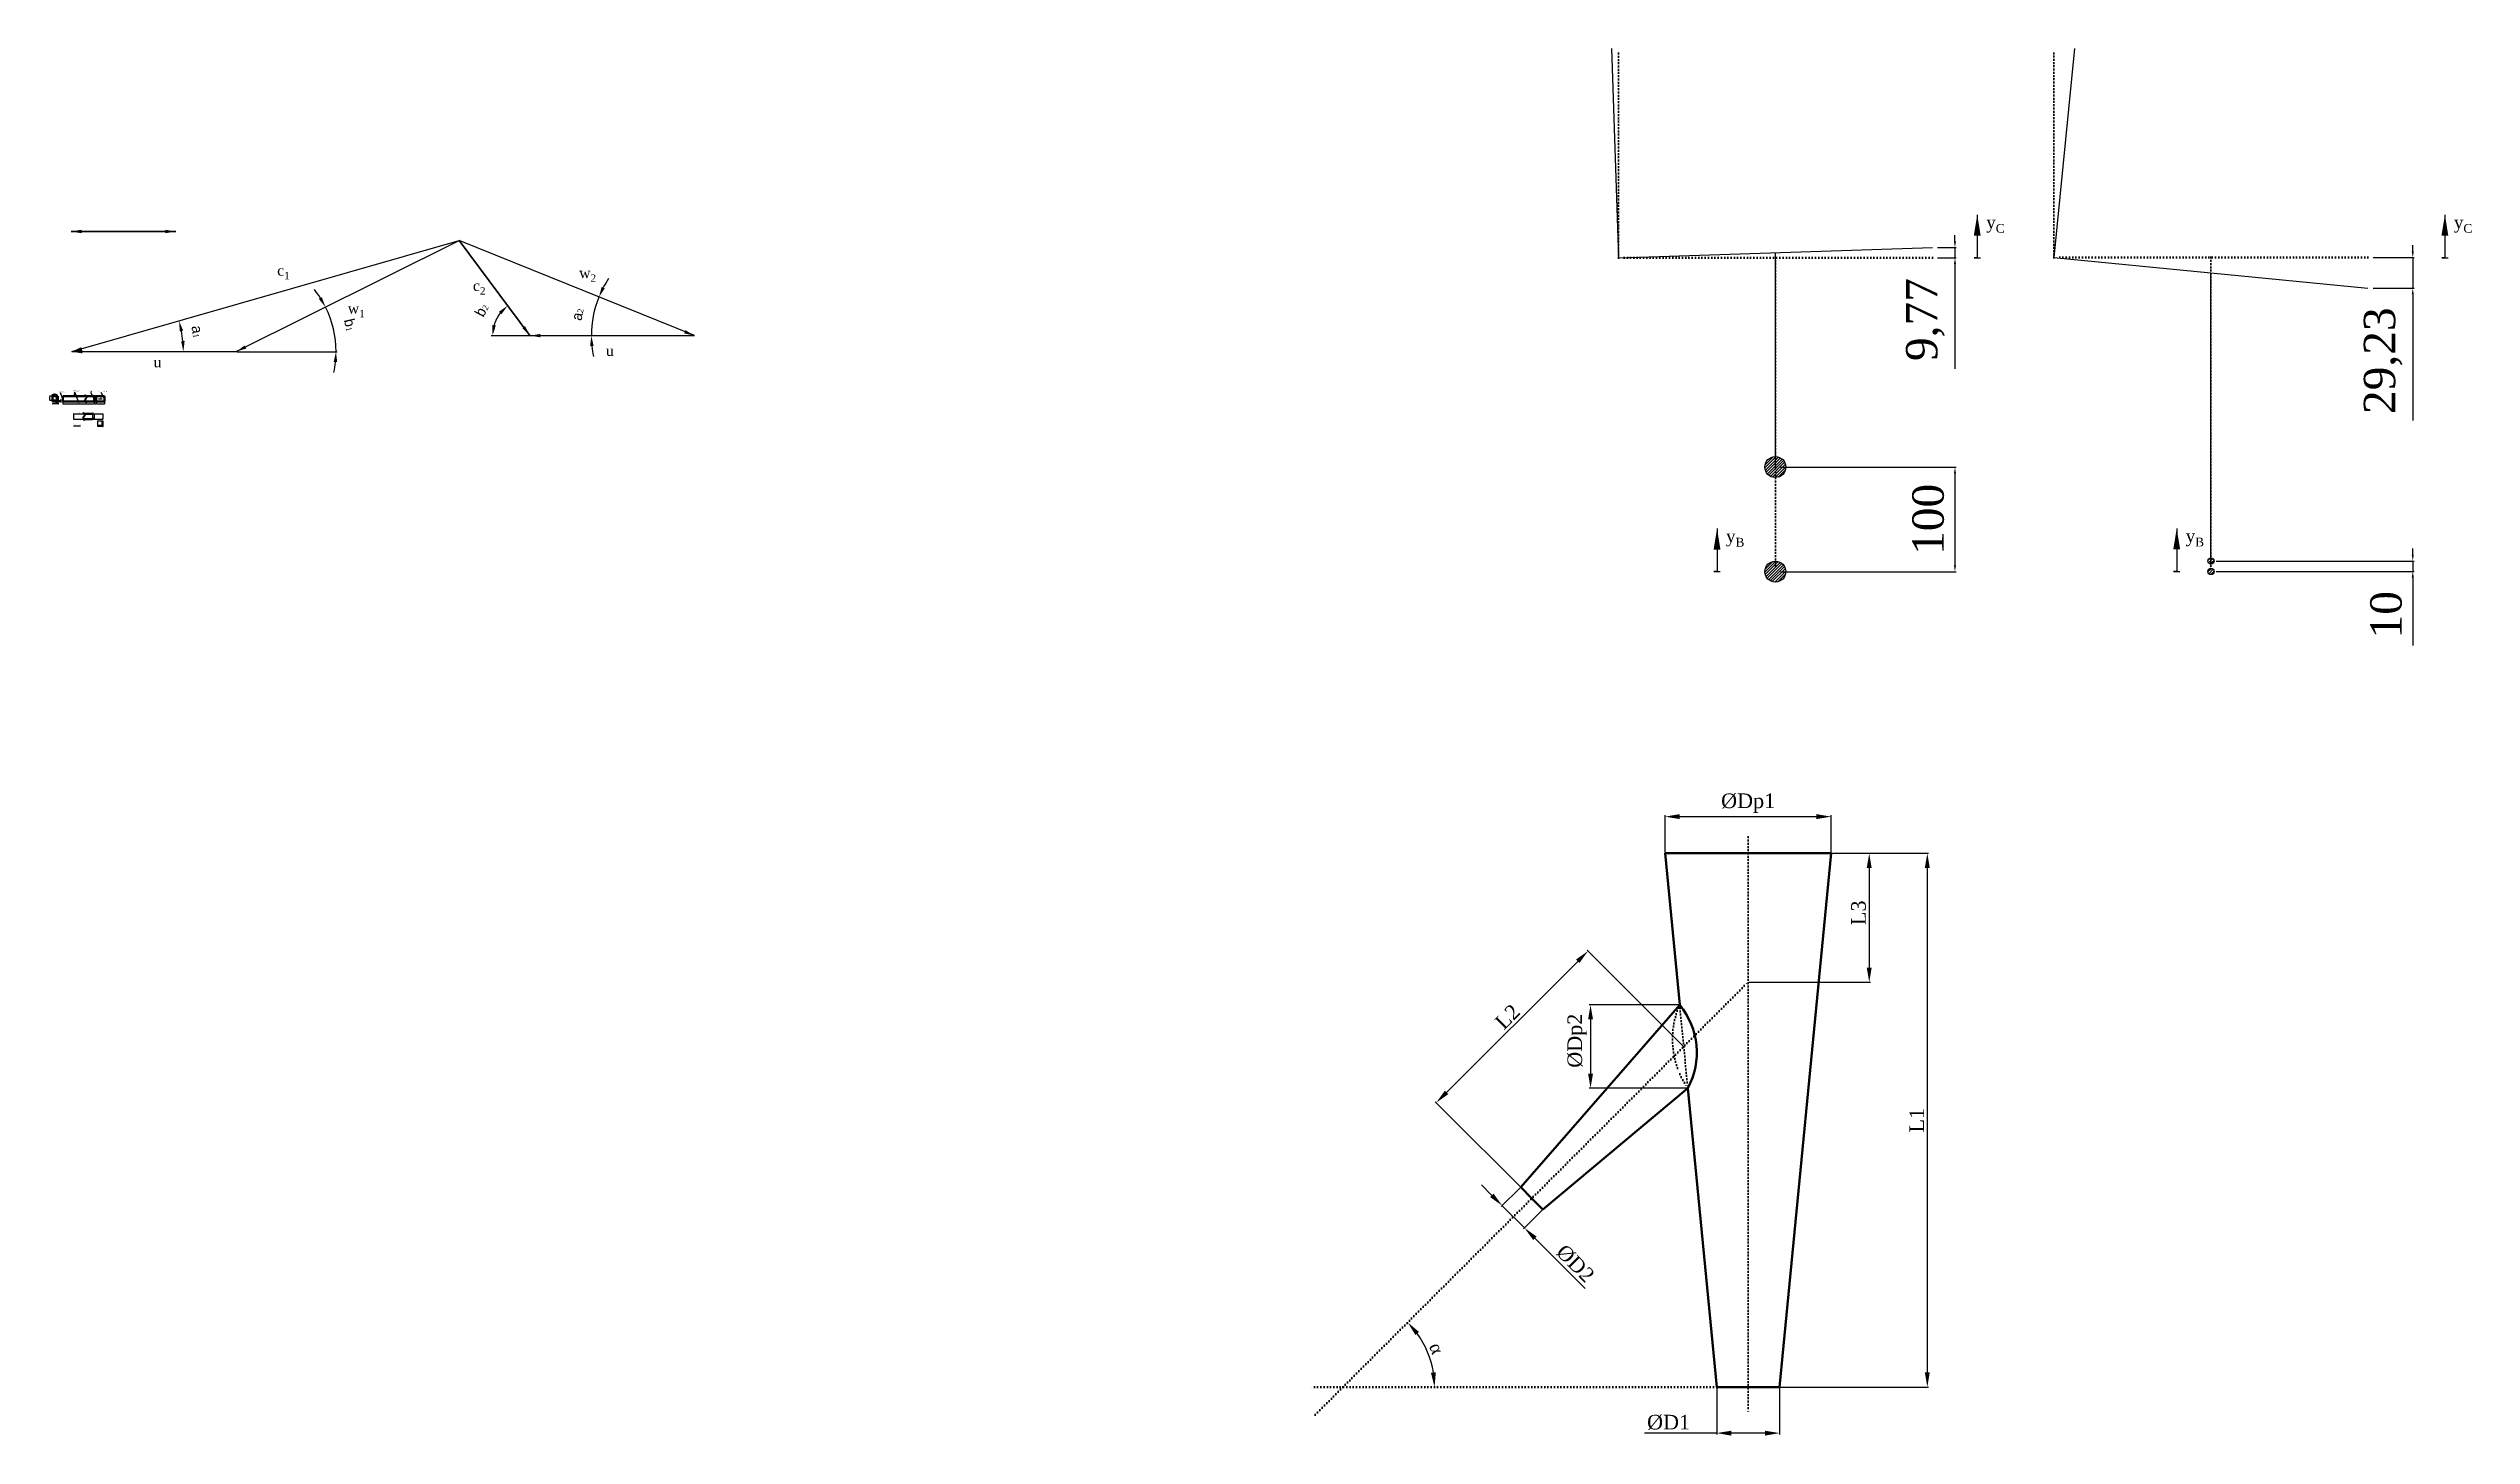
# Model space of a CAD drawing. Header units: millimetres. Extents: x -2060 to 12839, y 3761 to 9253.
# Drawn here: x 6756 to 9071, y 7926 to 9253 of the extents above; entities that cross this region are included whole.
import ezdxf

# ---------------------------------------------------------------- set-up
doc = ezdxf.new("R2010")
doc.units = ezdxf.units.MM
doc.linetypes.add('ACAD_ISO07W100', pattern=[3, 0, -3])
for name, color, linetype, lineweight in [('szaggatott', 7, 'ACAD_ISO07W100', 50), ('vastag', 7, 'Continuous', 50), ('vékony', 7, 'Continuous', 30)]:
    doc.layers.add(name, color=color, linetype=linetype, lineweight=lineweight)
doc.styles.get("Standard").update_dxf_attribs({"font": 'pala.ttf'})
doc.dimstyles.new('Arrow', dxfattribs={"dimtxt": 0.5, "dimasz": 1, "dimexe": 0.25, "dimexo": 0.1, "dimgap": 0.2, "dimtad": 1, "dimtxsty": 'Standard', "dimcen": 2.5, "dimadec": 0, "dimazin": 0, "dimtfac": 1, "dimtmove": 0, "dimatfit": 3, "dimfxl": 1, "dimarcsym": 0})
doc.dimstyles.new('Copy of ISO-25', dxfattribs={"dimtxt": 50, "dimasz": 10, "dimexe": 1.25, "dimexo": 0.625, "dimgap": 10, "dimtad": 1, "dimtxsty": 'Standard', "dimcen": 2.5, "dimadec": 0, "dimazin": 0, "dimtfac": 1, "dimtmove": 0, "dimatfit": 3, "dimfxl": 1, "dimarcsym": 0})
doc.dimstyles.new('Copy(2) of ISO-25', dxfattribs={"dimtxt": 30, "dimasz": 6, "dimexe": 1.25, "dimexo": 5, "dimgap": 10, "dimtad": 1, "dimtxsty": 'Standard', "dimcen": 2.5, "dimadec": 0, "dimazin": 0, "dimtfac": 1, "dimtmove": 0, "dimatfit": 3, "dimfxl": 1, "dimarcsym": 0})
doc.dimstyles.new('customDimensions', dxfattribs={"dimtxt": 50, "dimasz": 120, "dimexe": 1.25, "dimexo": 0.625, "dimtad": 1, "dimtxsty": 'Standard', "dimcen": 2.5, "dimadec": 0, "dimazin": 0, "dimtfac": 1, "dimtmove": 0, "dimatfit": 3, "dimfxl": 1, "dimarcsym": 0})
doc.dimstyles.new('Dim 0.5mm', dxfattribs={"dimtxt": 1, "dimasz": 0.5, "dimexe": 0.25, "dimexo": 0.1, "dimgap": 0.2, "dimtad": 1, "dimtxsty": 'Standard', "dimcen": 2.5, "dimadec": 0, "dimazin": 0, "dimtfac": 1, "dimtmove": 0, "dimatfit": 3, "dimfxl": 1, "dimarcsym": 0})

msp = doc.modelspace()

# ---------------------------------------------------------------- texts
at = {"layer": 'vastag', "attachment_point": 1}
for s, width, heights, insert, char_height in [('\\A1;y{\\H0.7x;\\S^ C;}', 30.67288, [22.687], (8607.715, 9092.334), 12), ('\\A1;y{\\H0.7x;\\S^ C;}', 30.67288, [22.687], (9054.514, 9092.334), 12), ('\\A1;c{\\H0.7x;\\S^ 1;}', 11.39589, [5.498], (6974.802, 9045.258), 10), ('\\A1;w{\\H0.7x;\\S^ 2;}', 11.39589, [5.498], (7263.311, 9042.892), 10), ('\\A1;w{\\H0.7x;\\S^ 1;}', 11.39589, [5.498], (7042.292, 9008.97), 10), ('\\A1;c{\\H0.7x;\\S^ 2;}', 11.39589, [5.498], (7161.879, 9030.664), 10), ('u', 11.39589, [5.498], (7288.949, 8968.563), 10), ('u', 11.39589, [5.498], (6856.674, 8957.686), 10), ('{\\fPalatino Linotype|b0|i0|c238|p18;x}', 0.74435, [0], (6762.775, 8914.685), 1), ('{\\fPalatino Linotype|b0|i0|c238|p18;y}', 0.74435, [0], (6765.613, 8917.786), 1), ('z', 0.74435, [0], (6797.01, 8916.264), 1), ('{\\fPalatino Linotype|b0|i0|c238|p18;y}', 0.74435, [0], (6798.885, 8917.804), 1), ('\\A1;y{\\H0.7x;\\S^ B;}', 30.67288, [22.687], (8359.104, 8792.334), 12), ('\\A1;y{\\H0.7x;\\S^ B;}', 30.67288, [22.687], (8798.292, 8792.507), 12)]:
    msp.add_mtext_dynamic_manual_height_columns(s, width=width, gutter_width=12.5, heights=heights, dxfattribs=dict(at, insert=insert, char_height=char_height))
at = {"layer": 'vékony', "color": 152, "true_color": 0x2776bb, "insert": (6766.453, 8924.616), "char_height": 1, "attachment_point": 1}
msp.add_mtext_dynamic_manual_height_columns('Outflow', width=0.74435, gutter_width=12.5, heights=[0], dxfattribs=at)
at = {"layer": 'vékony', "color": 114, "true_color": 0x139b48, "insert": (6779.409, 8925.552), "char_height": 1, "attachment_point": 1}
msp.add_mtext_dynamic_manual_height_columns('{\\fPalatino Linotype|b0|i0|c238|p18;Symmetry}', width=0.74435, gutter_width=12.5, heights=[0], dxfattribs=at)
at = {"layer": 'vékony', "attachment_point": 1}
for s, width, heights, insert, char_height in [('Wall', 0.74435, [0], (6795.385, 8925.193), 1), ('U', 0.74435, [0], (6806.106, 8918.923), 1), ('Ratio 1', 2.28243, [0.462], (6780.099, 8892.877), 0.4211), ('Spacing 1', 2.7046, [0.768], (6780.099, 8894.188), 0.4211), ('H3', 0.74435, [0], (6784.342, 8904.902), 1), ('Ratio 2', 2.73472, [0.614], (6785.852, 8892.877), 0.4211), ('H2', 0.74435, [0], (6798.482, 8904.62), 1), ('K2', 0.74435, [0], (6801.898, 8894.563), 0.4211), ('K1', 0.74435, [0], (6801.986, 8892.038), 0.4211), ('H1', 0.74435, [0], (6804.128, 8904.692), 1)]:
    msp.add_mtext_dynamic_manual_height_columns(s, width=width, gutter_width=12.5, heights=heights, dxfattribs=dict(at, insert=insert, char_height=char_height))
at = {"layer": 'vékony', "color": 1, "insert": (6803.936, 8925.307), "char_height": 1, "attachment_point": 1}
msp.add_mtext_dynamic_manual_height_columns('Velocity Inlet', width=9.5068, gutter_width=12.5, heights=[1.657], dxfattribs=at)

# ---------------------------------------------------------------- blocks, each defined once
blk = doc.blocks.new('*D5')
at = {"layer": 'Defpoints', "color": 0, "transparency": 16777216}
for p in [(6770, 8915), (6800, 8915), (6800, 8912.6)]:
    blk.add_point(p, dxfattribs=at)
at = {"layer": 'vékony', "color": 0, "lineweight": -2, "transparency": 16777216}
for p, q in [((6770, 8914.9), (6770, 8912.3)), ((6800, 8914.9), (6800, 8912.3)), ((6770.5, 8912.6), (6799.5, 8912.6))]:
    blk.add_line(p, q, dxfattribs=at)
at = {"layer": 'vékony', "color": 0, "transparency": 16777216}
for points in [[(6770.5, 8912.6), (6770.5, 8912.5), (6770, 8912.6)], [(6799.5, 8912.6), (6799.5, 8912.5), (6800, 8912.6)]]:
    blk.add_solid(points, dxfattribs=at)
at = {"layer": 'vékony', "color": 0, "transparency": 16777216, "insert": (6785, 8913.3), "char_height": 1, "width": 9.895, "attachment_point": 5}
blk.add_mtext('670', dxfattribs=at)
blk = doc.blocks.new('*D6')
at = {"layer": 'Defpoints', "color": 0, "transparency": 16777216}
for p in [(6800, 8913.6), (6802, 8913.6), (6802, 8912.6)]:
    blk.add_point(p, dxfattribs=at)
at = {"layer": 'vékony', "color": 0, "lineweight": -2, "transparency": 16777216}
for p, q in [((6800, 8913.5), (6800, 8912.3)), ((6802, 8913.5), (6802, 8912.3)), ((6800.5, 8912.6), (6801.5, 8912.6))]:
    blk.add_line(p, q, dxfattribs=at)
at = {"layer": 'vékony', "color": 0, "transparency": 16777216}
for points in [[(6800.5, 8912.6), (6800.5, 8912.5), (6800, 8912.6)], [(6801.5, 8912.6), (6801.5, 8912.5), (6802, 8912.6)]]:
    blk.add_solid(points, dxfattribs=at)
at = {"layer": 'vékony', "color": 0, "transparency": 16777216, "insert": (6801, 8913.3), "char_height": 1, "attachment_point": 5}
blk.add_mtext('2', dxfattribs=at)
blk = doc.blocks.new('*D7')
at = {"layer": 'Defpoints', "color": 0, "transparency": 16777216}
for p in [(6802, 8915), (6810, 8915), (6810, 8912.6)]:
    blk.add_point(p, dxfattribs=at)
at = {"layer": 'vékony', "color": 0, "lineweight": -2, "transparency": 16777216}
for p, q in [((6802, 8914.9), (6802, 8912.3)), ((6810, 8914.9), (6810, 8912.3)), ((6802.5, 8912.6), (6809.5, 8912.6))]:
    blk.add_line(p, q, dxfattribs=at)
at = {"layer": 'vékony', "color": 0, "transparency": 16777216}
for points in [[(6802.5, 8912.6), (6802.5, 8912.5), (6802, 8912.6)], [(6809.5, 8912.6), (6809.5, 8912.5), (6810, 8912.6)]]:
    blk.add_solid(points, dxfattribs=at)
at = {"layer": 'vékony', "color": 0, "transparency": 16777216, "insert": (6806, 8913.3), "char_height": 1, "attachment_point": 5}
blk.add_mtext('8', dxfattribs=at)
blk = doc.blocks.new('*D8')
at = {"layer": 'Defpoints', "color": 0, "transparency": 16777216}
for p in [(6760.3, 8920), (6764.3, 8921.9), (6764.3, 8920)]:
    blk.add_point(p, dxfattribs=at)
at = {"layer": 'vékony', "color": 0, "lineweight": -2, "transparency": 16777216}
for p, q in [((6760.3, 8920.1), (6760.3, 8922.1)), ((6760.8, 8921.9), (6763.8, 8921.9)), ((6764.3, 8920.1), (6764.3, 8922.1))]:
    blk.add_line(p, q, dxfattribs=at)
at = {"layer": 'vékony', "color": 0, "transparency": 16777216}
for points in [[(6760.8, 8922), (6760.8, 8921.8), (6760.3, 8921.9)], [(6763.8, 8922), (6763.8, 8921.8), (6764.3, 8921.9)]]:
    blk.add_solid(points, dxfattribs=at)
at = {"layer": 'vékony', "color": 0, "transparency": 16777216, "insert": (6762.3, 8922.6), "char_height": 1, "attachment_point": 5}
blk.add_mtext('5', dxfattribs=at)
blk = doc.blocks.new('*D9')
at = {"layer": 'Defpoints', "color": 0, "transparency": 16777216}
for p in [(6757.7, 8920), (6760.3, 8920), (6760.3, 8916)]:
    blk.add_point(p, dxfattribs=at)
at = {"layer": 'vékony', "color": 0, "lineweight": -2, "transparency": 16777216}
for p, q in [((6760.2, 8920), (6757.4, 8920)), ((6760.2, 8916), (6757.4, 8916)), ((6757.7, 8916.5), (6757.7, 8919.5))]:
    blk.add_line(p, q, dxfattribs=at)
at = {"layer": 'vékony', "color": 0, "transparency": 16777216}
for points in [[(6757.6, 8919.5), (6757.8, 8919.5), (6757.7, 8920)], [(6757.6, 8916.5), (6757.8, 8916.5), (6757.7, 8916)]]:
    blk.add_solid(points, dxfattribs=at)
at = {"layer": 'vékony', "color": 0, "transparency": 16777216, "insert": (6757, 8918), "char_height": 1, "attachment_point": 5, "rotation": 90}
blk.add_mtext('5', dxfattribs=at)
blk = doc.blocks.new('*D10')
at = {"layer": 'Defpoints', "color": 0, "transparency": 16777216}
for p in [(6764.3, 8916), (6765.3, 8915), (6768, 8915)]:
    blk.add_point(p, dxfattribs=at)
at = {"layer": 'vékony', "color": 0, "lineweight": -2, "transparency": 16777216}
for p, q in [((6764.4, 8916), (6768.2, 8916)), ((6765.4, 8915), (6768.2, 8915)), ((6768, 8916.5), (6768, 8917)), ((6768, 8916), (6768, 8915)), ((6768, 8914.5), (6768, 8914))]:
    blk.add_line(p, q, dxfattribs=at)
at = {"layer": 'vékony', "color": 0, "transparency": 16777216}
for points in [[(6767.9, 8916.5), (6768.1, 8916.5), (6768, 8916)], [(6767.9, 8914.5), (6768.1, 8914.5), (6768, 8915)]]:
    blk.add_solid(points, dxfattribs=at)
at = {"layer": 'vékony', "color": 0, "transparency": 16777216, "insert": (6767.3, 8915.5), "char_height": 1, "attachment_point": 5, "rotation": 90}
blk.add_mtext('1', dxfattribs=at)
blk = doc.blocks.new('*D11')
at = {"layer": 'Defpoints', "color": 0, "transparency": 16777216}
for p in [(6764.3, 8916), (6765.3, 8915), (6764.3, 8912.6)]:
    blk.add_point(p, dxfattribs=at)
at = {"layer": 'vékony', "color": 0, "lineweight": -2, "transparency": 16777216}
for p, q in [((6764.3, 8915.9), (6764.3, 8912.4)), ((6765.3, 8914.9), (6765.3, 8912.4)), ((6763.8, 8912.6), (6759.9, 8912.6)), ((6765.3, 8912.6), (6764.3, 8912.6)), ((6765.8, 8912.6), (6766.3, 8912.6))]:
    blk.add_line(p, q, dxfattribs=at)
at = {"layer": 'vékony', "color": 0, "transparency": 16777216}
for points in [[(6763.8, 8912.7), (6763.8, 8912.6), (6764.3, 8912.6)], [(6765.8, 8912.7), (6765.8, 8912.6), (6765.3, 8912.6)]]:
    blk.add_solid(points, dxfattribs=at)
at = {"layer": 'vékony', "color": 0, "transparency": 16777216, "insert": (6760.4, 8913.3), "char_height": 1, "attachment_point": 5}
blk.add_mtext('1', dxfattribs=at)
blk = doc.blocks.new('*D13')
at = {"layer": 'Defpoints', "color": 0, "transparency": 16777216}
for p in [(7148.7, 9068.8), (6778.6, 8962.6), (6778.6, 8962.6), (6884.8, 8972.6), (6935.7, 8962.6)]:
    blk.add_point(p, dxfattribs=at)
at = {"layer": 'vékony', "color": 0, "lineweight": -2, "transparency": 16777216}
blk.add_arc((6778.6, 8962.6), 106.6, 5.3746, 10.6242, dxfattribs=at)
at = {"layer": 'vékony', "color": 0, "transparency": 16777216}
for points in [[(6881.8, 8981.9), (6885, 8982.7), (6881.1, 8992)], [(6886.4, 8972.7), (6883.1, 8972.6), (6885.2, 8962.6)]]:
    blk.add_solid(points, dxfattribs=at)
at = {"layer": 'vékony', "color": 0, "transparency": 16777216, "insert": (6898.7, 8981.8), "char_height": 10, "attachment_point": 5, "rotation": 279.0412}
blk.add_mtext('{\\fGreekC_IV25|b0|i0|c238|p2;a\\fPalatino Linotype|b0|i0|c238|p18;\\H0.56x;\\S^ 1;}', dxfattribs=at)
blk = doc.blocks.new('*D14')
at = {"layer": 'Defpoints', "color": 0, "transparency": 16777216}
for p in [(7148.7, 9068.8), (6778.6, 8962.6), (6935.7, 8962.6), (6935.7, 8962.6), (7029.9, 8977.3)]:
    blk.add_point(p, dxfattribs=at)
at = {"layer": 'vékony', "color": 0, "lineweight": -2, "transparency": 16777216}
blk.add_line((6936.3, 8962.6), (7032.3, 8962.6), dxfattribs=at)
for start, end in [(32.4911, 38.5022), (0, 26.48), (347.9778, 353.9889)]:
    blk.add_arc((6935.7, 8962.6), 95.4, start, end, dxfattribs=at)
at = {"layer": 'vékony', "color": 0, "transparency": 16777216}
for points in [[(7017.5, 9014.7), (7014.6, 9013.1), (7021, 9005.2)], [(7028.8, 8952.8), (7032.2, 8952.6), (7031, 8962.6)]]:
    blk.add_solid(points, dxfattribs=at)
at = {"layer": 'vékony', "color": 0, "transparency": 16777216, "insert": (7044.6, 8988.3), "char_height": 10, "attachment_point": 5, "rotation": 283.24}
blk.add_mtext('{\\fGreekC_IV25|b0|i0|c238|p2;b\\fPalatino Linotype|b0|i0|c238|p18;\\H0.56x;\\S^ 1;}', dxfattribs=at)
blk = doc.blocks.new('*D15')
at = {"layer": 'Defpoints', "color": 0, "transparency": 16777216}
for p in [(7148.7, 9068.8), (7182.3, 8988.9), (7216.4, 8977.9), (7216.4, 8977.9), (7373.5, 8977.9)]:
    blk.add_point(p, dxfattribs=at)
at = {"layer": 'vékony', "color": 0, "lineweight": -2, "transparency": 16777216}
blk.add_line((7215.8, 8977.9), (7179.4, 8977.9), dxfattribs=at)
blk.add_arc((7216.4, 8977.9), 35.8, 142.7831, 163.9216, dxfattribs=at)
at = {"layer": 'vékony', "color": 0, "transparency": 16777216}
for points in [[(7186.7, 9000.8), (7189.1, 8998.4), (7195, 9006.6)], [(7183.7, 8987.6), (7180.4, 8988.1), (7180.6, 8977.9)]]:
    blk.add_solid(points, dxfattribs=at)
at = {"layer": 'vékony', "color": 0, "transparency": 16777216, "insert": (7170.2, 9002.4), "char_height": 10, "attachment_point": 5, "rotation": 62.1233}
blk.add_mtext('{\\fGreekC_IV25|b0|i0|c238|p2;b\\fPalatino Linotype|b0|i0|c238|p18;\\H0.56x;\\S^ 2;}', dxfattribs=at)
blk = doc.blocks.new('*D16')
at = {"layer": 'Defpoints', "color": 0, "transparency": 16777216}
for p in [(7148.7, 9068.8), (7278.2, 9002.9), (7216.4, 8977.9), (7373.5, 8977.9), (7373.5, 8977.9)]:
    blk.add_point(p, dxfattribs=at)
at = {"layer": 'vékony', "color": 0, "lineweight": -2, "transparency": 16777216}
for start, end in [(146.3582, 152.1791), (158, 180), (185.8209, 191.6418)]:
    blk.add_arc((7373.5, 8977.9), 98.5, start, end, dxfattribs=at)
at = {"layer": 'vékony', "color": 0, "transparency": 16777216}
for points in [[(7287.9, 9023.2), (7284.9, 9024.6), (7282.2, 9014.8)], [(7273.8, 8967.9), (7277.2, 8968), (7275, 8977.9)]]:
    blk.add_solid(points, dxfattribs=at)
at = {"layer": 'vékony', "color": 0, "transparency": 16777216, "insert": (7261.8, 8998.4), "char_height": 10, "attachment_point": 5, "rotation": 79.6253}
blk.add_mtext('{\\fGreekC_IV25|b0|i0|c238|p2;a\\fPalatino Linotype|b0|i0|c238|p18;\\H0.56x;\\S^ 2;}', dxfattribs=at)
blk = doc.blocks.new('*D17')
at = {"layer": 'Defpoints', "color": 0, "transparency": 16777216}
for p in [(8556.2, 9062.1), (8556.2, 9052.3), (8577.8, 9052.3)]:
    blk.add_point(p, dxfattribs=at)
at = {"layer": 'vékony', "color": 0, "lineweight": -2, "transparency": 16777216}
for p, q in [((8561.2, 9062.1), (8579, 9062.1)), ((8561.2, 9052.3), (8579, 9052.3)), ((8577.8, 9068.1), (8577.8, 9074.1)), ((8577.8, 9062.1), (8577.8, 9052.3)), ((8577.8, 9046.3), (8577.8, 8946.3))]:
    blk.add_line(p, q, dxfattribs=at)
at = {"layer": 'vékony', "color": 0, "transparency": 16777216}
for points in [[(8576.8, 9068.1), (8578.8, 9068.1), (8577.8, 9062.1)], [(8576.8, 9046.3), (8578.8, 9046.3), (8577.8, 9052.3)]]:
    blk.add_solid(points, dxfattribs=at)
at = {"layer": 'vékony', "color": 0, "transparency": 16777216, "insert": (8549.5, 8993.3), "char_height": 30, "attachment_point": 5, "rotation": 90}
blk.add_mtext('9,77', dxfattribs=at)
blk = doc.blocks.new('*D18')
at = {"layer": 'Defpoints', "color": 0, "transparency": 16777216}
for p in [(8406.2, 8852.3), (8406.2, 8752.3), (8577.8, 8752.3)]:
    blk.add_point(p, dxfattribs=at)
at = {"layer": 'vékony', "color": 0, "lineweight": -2, "transparency": 16777216}
for p, q in [((8411.2, 8852.3), (8579, 8852.3)), ((8577.8, 8846.3), (8577.8, 8758.3)), ((8411.2, 8752.3), (8579, 8752.3))]:
    blk.add_line(p, q, dxfattribs=at)
at = {"layer": 'vékony', "color": 0, "transparency": 16777216}
for points in [[(8576.8, 8846.3), (8578.8, 8846.3), (8577.8, 8852.3)], [(8576.8, 8758.3), (8578.8, 8758.3), (8577.8, 8752.3)]]:
    blk.add_solid(points, dxfattribs=at)
at = {"layer": 'vékony', "color": 0, "transparency": 16777216, "insert": (8552.3, 8802.3), "char_height": 30, "attachment_point": 5, "rotation": 90}
blk.add_mtext('100', dxfattribs=at)
blk = doc.blocks.new('*D19')
at = {"layer": 'Defpoints', "color": 0, "transparency": 16777216}
for p in [(8972.4, 9052.5), (8972.4, 9023.3), (9015.2, 9023.3)]:
    blk.add_point(p, dxfattribs=at)
at = {"layer": 'vékony', "color": 0, "lineweight": -2, "transparency": 16777216}
for p, q in [((8977.4, 9052.5), (9016.5, 9052.5)), ((9015.2, 9058.5), (9015.2, 9064.5)), ((9015.2, 9052.5), (9015.2, 9023.3)), ((8977.4, 9023.3), (9016.5, 9023.3)), ((9015.2, 9017.3), (9015.2, 8896.8))]:
    blk.add_line(p, q, dxfattribs=at)
at = {"layer": 'vékony', "color": 0, "transparency": 16777216}
for points in [[(9014.2, 9058.5), (9016.2, 9058.5), (9015.2, 9052.5)], [(9014.2, 9017.3), (9016.2, 9017.3), (9015.2, 9023.3)]]:
    blk.add_solid(points, dxfattribs=at)
at = {"layer": 'vékony', "color": 0, "transparency": 16777216, "insert": (8986.9, 8954), "char_height": 30, "attachment_point": 5, "rotation": 90}
blk.add_mtext('29,23', dxfattribs=at)
blk = doc.blocks.new('*D20')
at = {"layer": 'Defpoints', "color": 0, "transparency": 16777216}
for p in [(8822.4, 8762.5), (8822.4, 8752.5), (9015.2, 8752.5)]:
    blk.add_point(p, dxfattribs=at)
at = {"layer": 'vékony', "color": 0, "lineweight": -2, "transparency": 16777216}
for p, q in [((9015.2, 8768.5), (9015.2, 8774.5)), ((8827.4, 8762.5), (9016.5, 8762.5)), ((8827.4, 8752.5), (9016.5, 8752.5)), ((9015.2, 8762.5), (9015.2, 8752.5)), ((9015.2, 8746.5), (9015.2, 8681.6))]:
    blk.add_line(p, q, dxfattribs=at)
at = {"layer": 'vékony', "color": 0, "transparency": 16777216}
for points in [[(9014.2, 8768.5), (9016.2, 8768.5), (9015.2, 8762.5)], [(9014.2, 8746.5), (9016.2, 8746.5), (9015.2, 8752.5)]]:
    blk.add_solid(points, dxfattribs=at)
at = {"layer": 'vékony', "color": 0, "transparency": 16777216, "insert": (8989.8, 8711.1), "char_height": 30, "attachment_point": 5, "rotation": 90}
blk.add_mtext('10', dxfattribs=at)
blk = doc.blocks.new('*D36')
at = {"layer": 'Defpoints', "color": 0, "transparency": 16777216}
for p in [(8318.7, 8298.3), (8082.1, 8244.6), (8173.5, 8153.2)]:
    blk.add_point(p, dxfattribs=at)
at = {"layer": 'vékony', "color": 0, "lineweight": -2, "transparency": 16777216}
for p, q in [((8318.2, 8298.8), (8226.4, 8390.6)), ((8217.4, 8379.8), (8092, 8254.5)), ((8173.1, 8153.6), (8081.2, 8245.5))]:
    blk.add_line(p, q, dxfattribs=at)
at = {"layer": 'vékony', "color": 0, "transparency": 16777216}
for points in [[(8215.7, 8381.5), (8219, 8378.2), (8227.3, 8389.7)], [(8090.4, 8256.1), (8093.7, 8252.8), (8082.1, 8244.6)]]:
    blk.add_solid(points, dxfattribs=at)
at = {"layer": 'vékony', "color": 0, "transparency": 16777216, "insert": (8150.2, 8326.9), "char_height": 14, "attachment_point": 5, "rotation": 45}
blk.add_mtext('L2', dxfattribs=at)
blk = doc.blocks.new('*D37')
at = {"layer": 'Defpoints', "color": 0, "transparency": 16777216}
for p in [(8162.9, 8163.8), (8184.1, 8142.6), (8166.5, 8125)]:
    blk.add_point(p, dxfattribs=at)
at = {"layer": 'vékony', "color": 0, "lineweight": -2, "transparency": 16777216}
for p, q in [((8135.4, 8156.1), (8125.5, 8166)), ((8162.5, 8163.4), (8144.4, 8145.3)), ((8145.3, 8146.2), (8166.5, 8125)), ((8183.7, 8142.2), (8165.6, 8124.1)), ((8176.4, 8115.1), (8224.4, 8067.1))]:
    blk.add_line(p, q, dxfattribs=at)
at = {"layer": 'vékony', "color": 0, "transparency": 16777216}
for points in [[(8137, 8157.7), (8133.7, 8154.4), (8145.3, 8146.2)], [(8178.1, 8116.7), (8174.8, 8113.4), (8166.5, 8125)]]:
    blk.add_solid(points, dxfattribs=at)
at = {"layer": 'vékony', "color": 0, "transparency": 16777216, "insert": (8215.1, 8090.9), "char_height": 14, "attachment_point": 5, "rotation": 315}
blk.add_mtext('%%CD2', dxfattribs=at)
blk = doc.blocks.new('*D38')
at = {"layer": 'Defpoints', "color": 0, "transparency": 16777216}
for p in [(8459.5, 8518.1), (8300.8, 8483.1), (8459.5, 8483.1)]:
    blk.add_point(p, dxfattribs=at)
at = {"layer": 'vékony', "color": 0, "lineweight": -2, "transparency": 16777216}
for p, q in [((8300.8, 8483.7), (8300.8, 8519.4)), ((8459.5, 8483.7), (8459.5, 8519.4)), ((8314.8, 8518.1), (8445.5, 8518.1))]:
    blk.add_line(p, q, dxfattribs=at)
at = {"layer": 'vékony', "color": 0, "transparency": 16777216}
for points in [[(8314.8, 8520.5), (8314.8, 8515.8), (8300.8, 8518.1)], [(8445.5, 8520.5), (8445.5, 8515.8), (8459.5, 8518.1)]]:
    blk.add_solid(points, dxfattribs=at)
at = {"layer": 'vékony', "color": 0, "transparency": 16777216, "insert": (8380.2, 8531), "char_height": 14, "attachment_point": 5}
blk.add_mtext('%%CDp1', dxfattribs=at)
blk = doc.blocks.new('*D39')
at = {"layer": 'Defpoints', "color": 0, "transparency": 16777216}
for p in [(8350.2, 7972.8), (8410.2, 7972.8), (8410.2, 7928.8)]:
    blk.add_point(p, dxfattribs=at)
at = {"layer": 'vékony', "color": 0, "lineweight": -2, "transparency": 16777216}
for p, q in [((8350.2, 7972.1), (8350.2, 7927.5)), ((8410.2, 7972.1), (8410.2, 7927.5)), ((8350.2, 7928.8), (8281.3, 7928.8)), ((8396.2, 7928.8), (8364.2, 7928.8))]:
    blk.add_line(p, q, dxfattribs=at)
at = {"layer": 'vékony', "color": 0, "transparency": 16777216}
for points in [[(8364.2, 7931.1), (8364.2, 7926.4), (8350.2, 7928.8)], [(8396.2, 7931.1), (8396.2, 7926.4), (8410.2, 7928.8)]]:
    blk.add_solid(points, dxfattribs=at)
at = {"layer": 'vékony', "color": 0, "transparency": 16777216, "insert": (8304.2, 7939), "char_height": 14, "attachment_point": 5}
blk.add_mtext('%%CD1', dxfattribs=at)
blk = doc.blocks.new('*D40')
at = {"layer": 'Defpoints', "color": 0, "transparency": 16777216}
for p in [(8459.5, 8483.1), (8410.2, 7972.8), (8551.4, 7972.8)]:
    blk.add_point(p, dxfattribs=at)
at = {"layer": 'vékony', "color": 0, "lineweight": -2, "transparency": 16777216}
for p, q in [((8460.2, 8483.1), (8552.6, 8483.1)), ((8551.4, 8469.1), (8551.4, 7986.8)), ((8410.8, 7972.8), (8552.6, 7972.8))]:
    blk.add_line(p, q, dxfattribs=at)
at = {"layer": 'vékony', "color": 0, "transparency": 16777216}
for points in [[(8549, 8469.1), (8553.7, 8469.1), (8551.4, 8483.1)], [(8549, 7986.8), (8553.7, 7986.8), (8551.4, 7972.8)]]:
    blk.add_solid(points, dxfattribs=at)
at = {"layer": 'vékony', "color": 0, "transparency": 16777216, "insert": (8541.3, 8227.9), "char_height": 14, "attachment_point": 5, "rotation": 90}
blk.add_mtext('L1', dxfattribs=at)
blk = doc.blocks.new('*D41')
at = {"layer": 'Defpoints', "color": 0, "transparency": 16777216}
for p in [(8380.2, 8483.1), (8380.2, 8359.8), (8495.9, 8359.8)]:
    blk.add_point(p, dxfattribs=at)
at = {"layer": 'vékony', "color": 0, "lineweight": -2, "transparency": 16777216}
for p, q in [((8380.8, 8483.1), (8497.1, 8483.1)), ((8495.9, 8469.1), (8495.9, 8373.8)), ((8380.8, 8359.8), (8497.1, 8359.8))]:
    blk.add_line(p, q, dxfattribs=at)
at = {"layer": 'vékony', "color": 0, "transparency": 16777216}
for points in [[(8493.5, 8469.1), (8498.2, 8469.1), (8495.9, 8483.1)], [(8493.5, 8373.8), (8498.2, 8373.8), (8495.9, 8359.8)]]:
    blk.add_solid(points, dxfattribs=at)
at = {"layer": 'vékony', "color": 0, "transparency": 16777216, "insert": (8485.7, 8426.2), "char_height": 14, "attachment_point": 5, "rotation": 90}
blk.add_mtext('L3', dxfattribs=at)
blk = doc.blocks.new('*D42')
at = {"layer": 'Defpoints', "color": 0, "transparency": 16777216}
for p in [(8380.2, 8359.8), (8077.6, 7995.4), (7961.1, 7972.8), (8350.2, 7972.8), (7966.7, 7946.3)]:
    blk.add_point(p, dxfattribs=at)
at = {"layer": 'vékony', "color": 0, "lineweight": -2, "transparency": 16777216}
blk.add_arc((7993.1, 7972.8), 87.5, 9.1763, 35.8237, dxfattribs=at)
at = {"layer": 'vékony', "color": 0, "transparency": 16777216}
for points in [[(8062.3, 8022.5), (8065.8, 8025.5), (8055, 8034.6)], [(8081.8, 7986.9), (8077.1, 7986.5), (8080.6, 7972.8)]]:
    blk.add_solid(points, dxfattribs=at)
at = {"layer": 'vékony', "color": 0, "transparency": 16777216, "insert": (8082.5, 8009.8), "char_height": 14, "attachment_point": 5, "rotation": 292.5}
blk.add_mtext('{\\H0.875x;α}', dxfattribs=at)
blk = doc.blocks.new('*D43')
at = {"layer": 'Defpoints', "color": 0, "transparency": 16777216}
for p in [(8314.8, 8338.2), (8229.6, 8258.5), (8322.5, 8258.5)]:
    blk.add_point(p, dxfattribs=at)
at = {"layer": 'vékony', "color": 0, "lineweight": -2, "transparency": 16777216}
for p, q in [((8314.2, 8338.2), (8228.4, 8338.2)), ((8229.6, 8324.2), (8229.6, 8272.5)), ((8321.9, 8258.5), (8228.4, 8258.5))]:
    blk.add_line(p, q, dxfattribs=at)
at = {"layer": 'vékony', "color": 0, "transparency": 16777216}
for points in [[(8227.3, 8324.2), (8232, 8324.2), (8229.6, 8338.2)], [(8227.3, 8272.5), (8232, 8272.5), (8229.6, 8258.5)]]:
    blk.add_solid(points, dxfattribs=at)
at = {"layer": 'vékony', "color": 0, "transparency": 16777216, "insert": (8216.8, 8303.9), "char_height": 14, "attachment_point": 5, "rotation": 90}
blk.add_mtext('%%CDp2', dxfattribs=at)

# ---------------------------------------------------------------- dimensions: what is measured, and where the dimension line sits
at = {"layer": 'vékony'}
for base, line1, line2, text, picture, middle in [((6884.757, 8972.562), ((6778.574, 8962.65), (7148.676, 9068.766)), ((6778.574, 8962.65), (6935.654, 8962.65)), '{\\fGreekC_IV25|b0|i0|c238|p2;a\\fPalatino Linotype|b0|i0|c238|p18;\\H0.56x;\\S^ 1;}', '*D13', (6883.893, 8979.408)), ((7182.335, 8988.855), ((7216.383, 8977.947), (7373.463, 8977.947)), ((7148.676, 9068.766), (7216.383, 8977.947)), '{\\fGreekC_IV25|b0|i0|c238|p2;b\\fPalatino Linotype|b0|i0|c238|p18;\\H0.56x;\\S^ 2;}', '*D15', (7184.779, 8994.663)), ((7278.198, 9002.879), ((7216.383, 8977.947), (7373.463, 8977.947)), ((7373.463, 8977.947), (7148.676, 9068.766)), '{\\fGreekC_IV25|b0|i0|c238|p2;a\\fPalatino Linotype|b0|i0|c238|p18;\\H0.56x;\\S^ 2;}', '*D16', (7276.599, 8995.68))]:
    dim = msp.add_angular_dim_2l(base=base, line1=line1, line2=line2, text=text, dimstyle='Copy of ISO-25', override={"dimtxt": 10}, dxfattribs=at)
    dim.commit()
    dim.dimension.update_dxf_attribs({"geometry": picture, "text_midpoint": middle, "dimtype": 162})
dim = msp.add_angular_dim_2l(base=(7029.885, 8977.282), line1=((6778.574, 8962.65), (6935.654, 8962.65)), line2=((6935.654, 8962.65), (7148.676, 9068.766)), text='{\\fGreekC_IV25|b0|i0|c238|p2;b\\fPalatino Linotype|b0|i0|c238|p18;\\H0.56x;\\S^ 1;}', dimstyle='Copy of ISO-25', override={"dimtxt": 10}, dxfattribs=at)
dim.commit()
dim.dimension.update_dxf_attribs({"geometry": '*D14', "text_midpoint": (7044.586, 8988.28)})
at = {"layer": 'vékony', "color": 244, "true_color": 0x991b1e}
dim = msp.add_linear_dim(base=(8577.763, 9052.334), p1=(8556.192, 9062.104), p2=(8556.192, 9052.334), angle=90, dimstyle='Copy(2) of ISO-25', dxfattribs=at)
dim.commit()
dim.dimension.update_dxf_attribs({"geometry": '*D17', "text_midpoint": (8577.763, 8993.312), "dimtype": 160})
for base, p1, p2, picture, middle in [((9015.232, 9023.276), (8972.408, 9052.506), (8972.408, 9023.276), '*D19', (8986.942, 8954.027)), ((8577.763, 8752.334), (8406.192, 8852.334), (8406.192, 8752.334), '*D18', (8552.343, 8802.334)), ((9015.232, 8752.506), (8822.408, 8762.506), (8822.408, 8752.506), '*D20', (8989.812, 8711.07))]:
    dim = msp.add_linear_dim(base=base, p1=p1, p2=p2, angle=90, dimstyle='Copy(2) of ISO-25', dxfattribs=at)
    dim.commit()
    dim.dimension.update_dxf_attribs({"geometry": picture, "text_midpoint": middle})
at = {"layer": 'vékony'}
for base, p1, p2, text, picture, middle in [((6757.691, 8920), (6760.294, 8916), (6760.294, 8920), '5', '*D9', (6756.978, 8918)), ((6767.982, 8915), (6764.294, 8916), (6765.294, 8915), '1', '*D10', (6767.279, 8915.5))]:
    dim = msp.add_linear_dim(base=base, p1=p1, p2=p2, angle=90, text=text, dimstyle='Dim 0.5mm', dxfattribs=at)
    dim.commit()
    dim.dimension.update_dxf_attribs({"geometry": picture, "text_midpoint": middle})
for base, p1, p2, text, picture, middle in [((6764.294, 8912.641), (6765.294, 8915), (6764.294, 8916.003), '1', '*D11', (6760.352, 8912.641)), ((6800, 8912.567), (6770, 8915), (6800, 8915), '670', '*D5', (6785, 8912.567)), ((6810, 8912.567), (6802, 8915), (6810, 8915), '8', '*D7', (6806, 8912.567))]:
    dim = msp.add_linear_dim(base=base, p1=p1, p2=p2, text=text, dimstyle='Dim 0.5mm', dxfattribs=at)
    dim.commit()
    dim.dimension.update_dxf_attribs({"geometry": picture, "text_midpoint": middle, "dimtype": 160})
dim = msp.add_linear_dim(base=(6764.294, 8921.892), p1=(6760.294, 8920), p2=(6764.294, 8920), text='5', dimstyle='Dim 0.5mm', dxfattribs=at)
dim.commit()
dim.dimension.update_dxf_attribs({"geometry": '*D8', "text_midpoint": (6762.294, 8922.605)})
dim = msp.add_linear_dim(base=(6802, 8912.567), p1=(6800, 8913.606), p2=(6802, 8913.606), dimstyle='Dim 0.5mm', dxfattribs=at)
dim.commit()
dim.dimension.update_dxf_attribs({"geometry": '*D6', "text_midpoint": (6801, 8912.567), "dimtype": 160})
for base, p1, p2, angle, text, picture, middle, dimtype in [((8459.54, 8518.131), (8300.79, 8483.052), (8459.54, 8483.052), 0, '%%CDp1', '*D38', (8380.165, 8518.131), 161), ((8551.381, 7972.758), (8459.54, 8483.052), (8410.165, 7972.758), 90, 'L1', '*D40', (8551.381, 8227.905), 160), ((8082.126, 8244.599), (8318.662, 8298.342), (8173.522, 8153.203), 225, 'L2', '*D36', (8157.347, 8319.821), 161), ((8166.511, 8124.978), (8162.916, 8163.809), (8184.129, 8142.596), 315, '%%CD2', '*D37', (8207.835, 8083.654), 161), ((8410.165, 7928.78), (8350.165, 7972.758), (8410.165, 7972.758), 0, '%%CD1', '*D39', (8304.199, 7928.78), 161)]:
    dim = msp.add_linear_dim(base=base, p1=p1, p2=p2, angle=angle, text=text, dimstyle='customDimensions', override={"dimtxt": 14, "dimasz": 14, "dimgap": 3}, dxfattribs=at)
    dim.commit()
    dim.dimension.update_dxf_attribs({"geometry": picture, "text_midpoint": middle, "dimtype": dimtype})
at = {"layer": 'vékony', "color": 5}
for base, p1, p2, angle, text, picture, middle, dimtype in [((8495.874, 8359.845), (8380.165, 8483.052), (8380.165, 8359.845), 270, 'L3', '*D41', (8495.874, 8426.162), 161), ((8229.644, 8258.528), (8314.81, 8338.157), (8322.514, 8258.528), 90, '%%CDp2', '*D43', (8229.644, 8303.908), 160)]:
    dim = msp.add_linear_dim(base=base, p1=p1, p2=p2, angle=angle, text=text, dimstyle='customDimensions', override={"dimtxt": 14, "dimasz": 14, "dimgap": 3}, dxfattribs=at)
    dim.commit()
    dim.dimension.update_dxf_attribs({"geometry": picture, "text_midpoint": middle, "dimtype": dimtype})
dim = msp.add_angular_dim_2l(base=(8077.603, 7995.406), line1=((8350.165, 7972.758), (7961.132, 7972.758)), line2=((7966.65, 7946.331), (8380.165, 8359.845)), text='{\\H0.875x;α}', dimstyle='customDimensions', override={"dimtxt": 14, "dimasz": 14, "dimgap": 3}, dxfattribs=at)
dim.commit()
dim.dimension.update_dxf_attribs({"geometry": '*D42', "text_midpoint": (8082.461, 8009.782)})

# ---------------------------------------------------------------- hatches: boundary and pattern name
at = {"layer": 'vékony'}
h = msp.add_hatch(dxfattribs=at)
h.set_pattern_fill('ANSI31', color=256, scale=0.2)
h.set_pattern_definition([(45, (8.1038, 0), (-0.449012806, 0.449012806), [])])
h.paths.add_polyline_path([(6765.294, 8920), (6764.294, 8920), (6764.294, 8916), (6765.294, 8916)])
h.paths.add_polyline_path([(6765.294, 8916), (6764.294, 8916), (6764.294, 8915), (6765.188, 8915, -0.41421356), (6765.294, 8915.105)])
h.paths.add_polyline_path([(6764.294, 8916), (6760.294, 8916), (6760.294, 8915), (6764.294, 8915)])
h = msp.add_hatch(dxfattribs=at)
h.set_pattern_fill('ANSI31', color=256, scale=0.2)
h.paths.add_polyline_path([(6802, 8916), (6800, 8916), (6800, 8915), (6802, 8915)])
h = msp.add_hatch(dxfattribs=at)
h.set_pattern_fill('ANSI31', color=256, scale=0.2)
h.set_pattern_definition([(45, (-1.6946, -16.8076), (-0.449012806, 0.449012806), [])])
h.paths.add_polyline_path([(6800.305, 8898.192), (6800.305, 8899.192), (6798.305, 8899.192), (6798.305, 8898.192)])
h = msp.add_hatch(dxfattribs=at)
h.set_pattern_fill('ANSI31', color=256, scale=0.6)
h.paths.add_polyline_path([(8406.192, 8862.334, 0.41421356), (8396.192, 8852.334, 0.41421356), (8406.192, 8842.334)])
h.paths.add_polyline_path([(8416.192, 8852.334, 0.41421356), (8406.192, 8862.334), (8406.192, 8842.334, 0.41421356)])
h.paths.add_polyline_path([(8396.192, 8752.334, 1), (8416.192, 8752.334, 1)])
h = msp.add_hatch(dxfattribs=at)
h.set_pattern_fill('ANSI31', color=256, scale=0.6)
h.paths.add_polyline_path([(8822.408, 8765.506), (8822.408, 8762.506), (8822.408, 8759.506, 0.41421356), (8825.408, 8762.506, 0.41421356)])
h.paths.add_polyline_path([(8822.408, 8762.506), (8822.408, 8765.506, 0.41421356), (8819.408, 8762.506, 0.41421356), (8822.408, 8759.506)])
h.paths.add_polyline_path([(8819.408, 8752.506, 1), (8825.408, 8752.506, 1)])

# ---------------------------------------------------------------- linework, layer by layer
at = {"layer": 'szaggatott'}
for p, q in [((8256.192, 9052.334), (8256.192, 9252.334)), ((8672.408, 9052.506), (8672.408, 9252.506)), ((8556.192, 9052.334), (8256.192, 9052.334)), ((8406.192, 9052.334), (8406.192, 8752.334)), ((8972.408, 9052.506), (8672.408, 9052.506)), ((8822.408, 9052.506), (8822.408, 8752.506)), ((8380.165, 8498.399), (8380.165, 7948.404)), ((7966.65, 7946.331), (8380.165, 8359.845)), ((8314.81, 8338.157), (8322.514, 8258.528)), ((8350.165, 7972.758), (7961.132, 7972.758))]:
    msp.add_line(p, q, dxfattribs=at)
msp.add_arc((8389.899, 8305.235), 81.99, 156.326117, 214.727083, dxfattribs=at)
at = {"layer": 'vastag'}
for p, q in [((6760.294, 8915), (6760.294, 8920)), ((6760.294, 8920), (6765.294, 8920)), ((6764.294, 8916), (6760.294, 8916)), ((6765.294, 8915), (6760.294, 8915)), ((6764.294, 8920), (6764.294, 8916)), ((6765.294, 8920), (6765.294, 8915)), ((6800, 8920), (6800, 8915)), ((6800, 8916), (6802, 8916)), ((6802, 8915), (6802, 8920)), ((8300.79, 8483.052), (8459.54, 8483.052)), ((8314.81, 8338.157), (8300.79, 8483.052)), ((8410.165, 7972.758), (8459.54, 8483.052)), ((8162.916, 8163.809), (8314.81, 8338.157)), ((8184.129, 8142.596), (8322.514, 8258.528)), ((8350.165, 7972.758), (8322.514, 8258.528)), ((8173.522, 8153.203), (8162.916, 8163.809)), ((8173.522, 8153.203), (8184.129, 8142.596)), ((8380.165, 7972.758), (8350.165, 7972.758)), ((8380.165, 7972.758), (8410.165, 7972.758))]:
    msp.add_line(p, q, dxfattribs=at)
at = {"layer": 'vastag', "color": 152, "true_color": 0x2776bb}
msp.add_line((6770, 8920), (6770, 8915), dxfattribs=at)
at = {"layer": 'vastag', "color": 114, "true_color": 0x139b48}
for p, q in [((6791.921, 8920), (6770, 8920)), ((6770, 8915), (6791.043, 8915)), ((6791.896, 8915), (6800, 8915)), ((6800, 8920), (6792.774, 8920)), ((6802, 8920), (6800, 8920)), ((6800, 8915), (6802, 8915)), ((6802, 8920), (6810, 8920)), ((6810, 8915), (6802, 8915))]:
    msp.add_line(p, q, dxfattribs=at)
at = {"layer": 'vastag', "color": 1}
msp.add_line((6810, 8920), (6810, 8915), dxfattribs=at)
at = {"layer": 'vastag', "color": 177, "true_color": 0x293189}
for p, q in [((6790.202, 8898.192), (6798.305, 8898.192)), ((6798.305, 8903.192), (6791.079, 8903.192))]:
    msp.add_line(p, q, dxfattribs=at)
at = {"layer": 'vastag'}
for centre in [(6765.294, 8915), (6808.305, 8891.384)]:
    msp.add_circle(centre, 0.105, dxfattribs=at)
msp.add_arc((8259.526, 8292.621), 71.622, 331.575481, 39.477719, dxfattribs=at)
at = {"layer": 'vékony'}
for p, q in [((8249.679, 9252.334), (8256.192, 9052.334)), ((8691.895, 9252.506), (8672.408, 9052.506)), ((6778.574, 8962.65), (7148.676, 9068.766)), ((6935.654, 8962.65), (7148.676, 9068.766)), ((7148.676, 9068.766), (7216.383, 8977.947)), ((7373.463, 8977.947), (7148.676, 9068.766)), ((8256.192, 9052.334), (8556.192, 9062.104)), ((8406.192, 8852.334), (8406.192, 9057.219)), ((8599.091, 9052.334), (8596.091, 9052.334)), ((8596.091, 9052.334), (8602.091, 9052.334)), ((8599.091, 9052.334), (8598.091, 9052.334)), ((8598.091, 9052.334), (8600.091, 9052.334)), ((8672.408, 9052.506), (8972.408, 9023.276)), ((9045.89, 9052.334), (9042.89, 9052.334)), ((9042.89, 9052.334), (9048.89, 9052.334)), ((9045.89, 9052.334), (9044.89, 9052.334)), ((9044.89, 9052.334), (9046.89, 9052.334)), ((8822.408, 8762.506), (8822.408, 9037.891)), ((6778.574, 8962.65), (6935.654, 8962.65)), ((7216.383, 8977.947), (7373.463, 8977.947)), ((6780.099, 8903.192), (6780.099, 8898.192)), ((6798.305, 8903.192), (6798.305, 8898.192)), ((6798.305, 8899.192), (6800.305, 8899.192)), ((6800.305, 8898.192), (6800.305, 8903.192)), ((6808.305, 8903.192), (6808.305, 8898.192)), ((8350.48, 8752.334), (8347.48, 8752.334)), ((8347.48, 8752.334), (8353.48, 8752.334)), ((8350.48, 8752.334), (8349.48, 8752.334)), ((8349.48, 8752.334), (8351.48, 8752.334)), ((8789.668, 8752.506), (8786.668, 8752.506)), ((8786.668, 8752.506), (8792.668, 8752.506)), ((8789.668, 8752.506), (8788.668, 8752.506)), ((8788.668, 8752.506), (8790.668, 8752.506))]:
    msp.add_line(p, q, dxfattribs=at)
for centre, radius in [((8406.192, 8852.334), 10), ((8406.192, 8752.334), 10), ((8822.408, 8762.506), 3), ((8822.408, 8752.506), 3)]:
    msp.add_circle(centre, radius, dxfattribs=at)
for points in [[(6790.732, 8921.397), (6792.232, 8918.799), (6790.732, 8916.201), (6792.232, 8913.603)], [(6791.585, 8921.397), (6793.085, 8918.799), (6791.585, 8916.201), (6793.085, 8913.603)], [(6789.038, 8904.59), (6790.538, 8901.991), (6789.038, 8899.393), (6790.538, 8896.795)], [(6789.89, 8904.59), (6791.39, 8901.991), (6789.89, 8899.393), (6791.39, 8896.795)]]:
    msp.add_spline(points, degree=3, dxfattribs=at)

msp.set_redraw_order([(e.dxf.handle, doc.entitydb.next_handle()) for e in msp.query("TEXT MTEXT ATTDEF DIMENSION ARC_DIMENSION")])  # texts and dimensions are drawn at this point

# ---------------------------------------------------------------- leaders
at = {"layer": 'vastag'}
for points, dimstyle, override in [([(6877.896, 9077.501), (6777.896, 9077.501)], 'Copy of ISO-25', {"dimgap": 10, "dimtad": 0}), ([(6777.896, 9077.501), (6877.896, 9077.501)], 'Copy of ISO-25', {"dimgap": 10, "dimtad": 0}), ([(6778.574, 8962.65), (7148.676, 9068.766)], 'Copy of ISO-25', {"dimgap": 10, "dimtad": 0}), ([(6935.654, 8962.65), (7148.676, 9068.766)], 'Copy of ISO-25', {"dimgap": 10, "dimtad": 0}), ([(7373.463, 8977.947), (7148.676, 9068.766)], 'Copy of ISO-25', {"dimgap": 10, "dimtad": 0}), ([(7216.383, 8977.947), (7148.676, 9068.766)], 'Copy of ISO-25', {"dimgap": 10, "dimtad": 0}), ([(6778.574, 8962.65), (6935.654, 8962.65)], 'Copy of ISO-25', {"dimgap": 10, "dimtad": 0}), ([(7216.383, 8977.947), (7373.463, 8977.947)], 'Copy of ISO-25', {"dimgap": 10, "dimtad": 0}), ([(6804.132, 8917.5), (6807.576, 8917.5)], 'Arrow', {"dimgap": 0.2, "dimtad": 0})]:
    msp.add_leader(points, dimstyle=dimstyle, override=override, dxfattribs=at)
at = {"layer": 'vastag', "color": 1}
for points, dimstyle, override in [([(6762.794, 8915), (6765.294, 8915)], 'Arrow', {"dimgap": 0.1, "dimtad": 0}), ([(6803.305, 8892.384), (6803.305, 8891.384)], 'Dim 0.5mm', {"dimgap": 0.2, "dimtad": 0}), ([(6807.305, 8892.384), (6807.305, 8891.384)], 'Dim 0.5mm', {"dimgap": 0.2, "dimtad": 0}), ([(6807.305, 8896.384), (6808.305, 8896.384)], 'Dim 0.5mm', {"dimgap": 0.2, "dimtad": 0}), ([(6807.305, 8892.384), (6808.305, 8892.384)], 'Dim 0.5mm', {"dimgap": 0.2, "dimtad": 0}), ([(6807.305, 8891.384), (6808.305, 8891.384)], 'Dim 0.5mm', {"dimgap": 0.2, "dimtad": 0}), ([(6808.305, 8892.384), (6808.305, 8891.384)], 'Dim 0.5mm', {"dimgap": 0.2, "dimtad": 0})]:
    msp.add_leader(points, dimstyle=dimstyle, override=override, dxfattribs=at)
at = {"layer": 'vastag', "color": 3}
for points in [[(6765.294, 8917.5), (6765.294, 8915)], [(6800, 8917.5), (6800, 8915)]]:
    msp.add_leader(points, dimstyle='Arrow', override={"dimgap": 0.1, "dimtad": 0}, dxfattribs=at)
at = {"layer": 'vastag', "color": 5}
msp.add_leader([(6797.5, 8915), (6800, 8915)], dimstyle='Arrow', override={"dimgap": 0.1, "dimtad": 0}, dxfattribs=at)
at = {"layer": 'vastag', "color": 177, "true_color": 0x293189}
for points in [[(6780.08, 8903.192), (6790.227, 8903.192)], [(6780.099, 8898.192), (6789.349, 8898.192)], [(6803.305, 8896.384), (6803.305, 8892.384)], [(6803.305, 8896.384), (6807.305, 8896.384)], [(6803.305, 8892.384), (6807.305, 8892.384)], [(6803.305, 8891.384), (6807.305, 8891.384)], [(6807.305, 8896.384), (6807.305, 8892.384)], [(6808.305, 8896.384), (6808.305, 8892.384)]]:
    msp.add_leader(points, dimstyle='Dim 0.5mm', override={"dimgap": 0.2, "dimtad": 0}, dxfattribs=at)
at = {"layer": 'vastag'}
msp.add_leader([(6786.946, 8891.384), (6780.099, 8891.384)], dimstyle='Arrow', dxfattribs=at)
at = {"layer": 'vastag', "color": 116, "true_color": 0x136734}
for points in [[(6798.305, 8903.192), (6800.305, 8903.192)], [(6798.305, 8898.192), (6800.305, 8898.192)]]:
    msp.add_leader(points, dimstyle='Dim 0.5mm', override={"dimgap": 0.2, "dimtad": 0}, dxfattribs=at)
at = {"layer": 'vastag', "color": 244, "true_color": 0x991b1e}
for points in [[(6800.305, 8903.192), (6808.305, 8903.192)], [(6800.305, 8898.192), (6808.305, 8898.192)]]:
    msp.add_leader(points, dimstyle='Dim 0.5mm', override={"dimgap": 0.2, "dimtad": 0}, dxfattribs=at)
at = {"layer": 'vékony'}
for points, dimstyle, override in [([(8599.091, 9093.495), (8599.091, 9052.334)], 'Copy(2) of ISO-25', {"dimasz": 20, "dimgap": 10, "dimtad": 0}), ([(9045.89, 9093.495), (9045.89, 9052.334)], 'Copy(2) of ISO-25', {"dimasz": 20, "dimgap": 10, "dimtad": 0}), ([(6800, 8917.5), (6796.7, 8923.719)], 'Dim 0.5mm', {"dimgap": 0.1, "dimtad": 0}), ([(8350.48, 8793.495), (8350.48, 8752.334)], 'Copy(2) of ISO-25', {"dimasz": 20, "dimgap": 10, "dimtad": 0}), ([(8789.668, 8793.667), (8789.668, 8752.506)], 'Copy(2) of ISO-25', {"dimasz": 20, "dimgap": 10, "dimtad": 0})]:
    msp.add_leader(points, dimstyle=dimstyle, override=override, dxfattribs=at)
at = {"layer": 'vékony', "color": 152, "true_color": 0x2776bb}
msp.add_leader([(6770, 8917.5), (6767.796, 8923.19)], dimstyle='Dim 0.5mm', override={"dimgap": 0.1, "dimtad": 0}, dxfattribs=at)
at = {"layer": 'vékony', "color": 114, "true_color": 0x139b48}
for points in [[(6780.729, 8920), (6781.379, 8923.973)], [(6785, 8915), (6781.379, 8923.973)]]:
    msp.add_leader(points, dimstyle='Dim 0.5mm', override={"dimgap": 0.1, "dimtad": 0}, dxfattribs=at)
at = {"layer": 'vékony', "color": 1}
msp.add_leader([(6810, 8917.5), (6806.542, 8923.694)], dimstyle='Dim 0.5mm', override={"dimgap": 0.1, "dimtad": 0}, dxfattribs=at)

doc.saveas('drawing.dxf')
